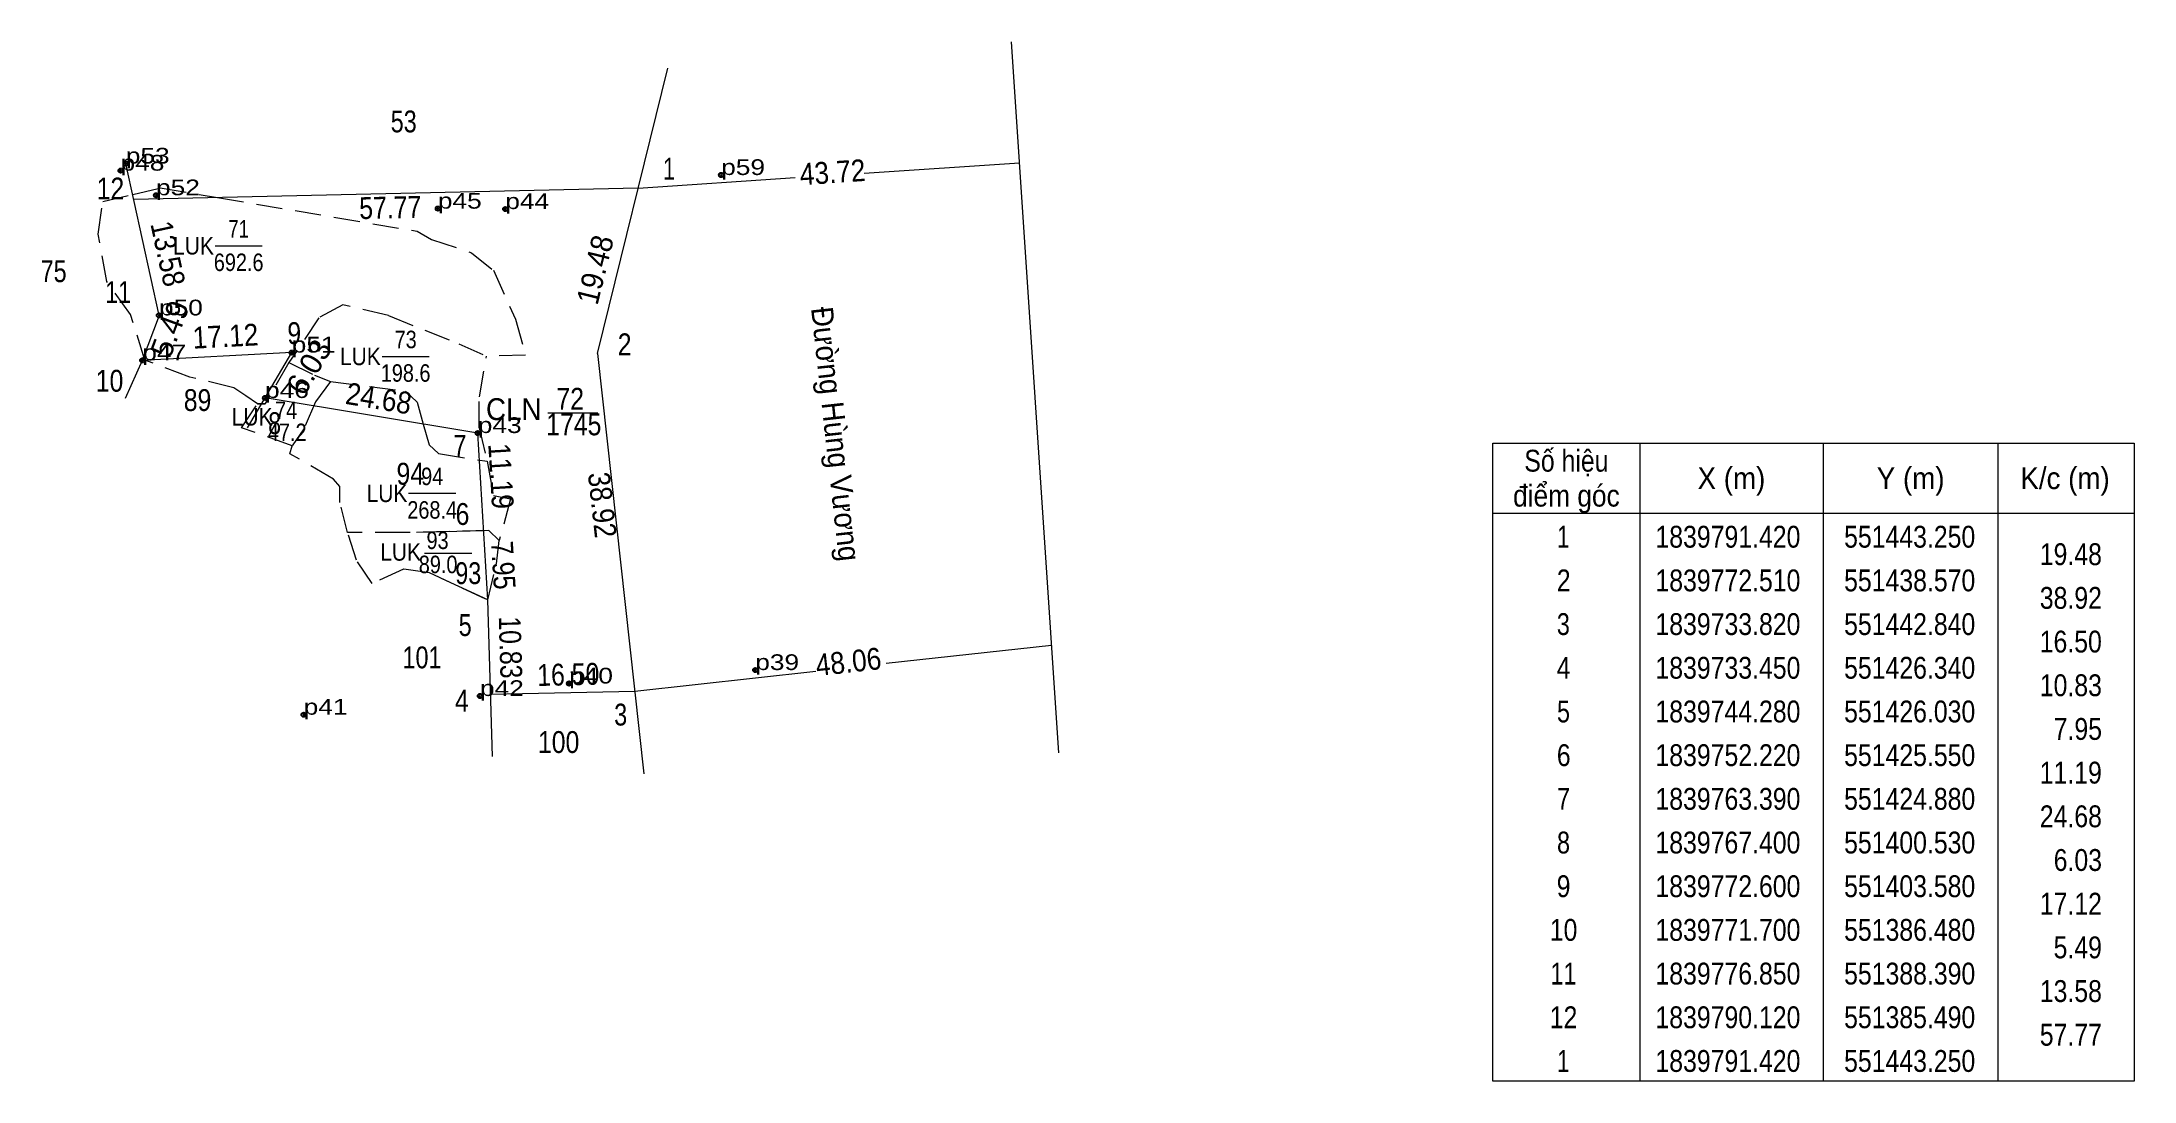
# Model space of a CAD drawing. Header units: metres. Extents: x 550018 to 551614, y 1839052 to 1839808.
# Drawn here: x 551375 to 551614.5, y 1839689.2 to 1839808.2 of the extents above; entities that cross this region are included whole.
import ezdxf
from ezdxf.enums import TextEntityAlignment as Align

# ---------------------------------------------------------------- set-up
doc = ezdxf.new("R2010")
doc.units = ezdxf.units.M
doc.header["$PDMODE"] = 32
doc.header["$PDSIZE"] = 0.5
doc.linetypes.add('DOTTED', pattern=[1.5, 0.3, -1.2])
doc.linetypes.add('MEDIUM_DASHED', pattern=[4.5, 3, -1.5])
for name, color, linetype, lineweight in [('1', 7, 'DOTTED', 13), ('10', 7, 'MEDIUM_DASHED', 13), ('13', 7, 'Continuous', 13), ('2', 7, 'Continuous', 13), ('63', 7, 'Continuous', 13)]:
    doc.layers.add(name, color=color, linetype=linetype, lineweight=lineweight)
for name, color, linetype in [('12', 7, 'Continuous'), ('4', 7, 'Continuous'), ('7', 7, 'Continuous')]:
    doc.layers.add(name, color=color, linetype=linetype)

msp = doc.modelspace()

# ---------------------------------------------------------------- texts
at = {"layer": '1'}
for s, width, p in [('53', 0.8, (551416.4, 1839797.8)), ('75', 0.8, (551376.33, 1839780.66)), ('89', 0.85, (551392.805, 1839765.91)), ('CLN', 0.95, (551428.995, 1839764.87)), ('72', 0.85, (551435.46, 1839766.06)), ('1745', 0.85, (551435.87, 1839763.13)), ('94', 0.85, (551417.155, 1839757.48)), ('93', 0.8, (551423.79, 1839746.1)), ('101', 0.8, (551418.495, 1839736.46)), ('100', 0.85, (551434.135, 1839726.77))]:
    msp.add_text(s, height=2.5, dxfattribs=dict(at, width=width)).set_placement(p, align=Align.CENTER)
at = {"layer": '12', "width": 1.25}
for s, p in [('p53', (551384.59, 1839794.23)), ('p48', (551383.99, 1839793.42)), ('p59', (551452.74, 1839792.92)), ('p52', (551388.05, 1839790.6)), ('p45', (551420.31, 1839789.07)), ('p44', (551428.03, 1839789.02)), ('p50', (551388.39, 1839776.85)), ('p51', (551403.58, 1839772.6)), ('p47', (551386.48, 1839771.7)), ('p46', (551400.53, 1839767.4)), ('p43', (551424.88, 1839763.39)), ('p40', (551435.33, 1839734.72)), ('p39', (551456.64, 1839736.26)), ('p42', (551425.13, 1839733.29)), ('p41', (551404.95, 1839731.15))]:
    msp.add_text(s, height=1.8, dxfattribs=at).set_placement(p)
at = {"layer": '13'}
for s, width, p in [('71', 0.8, (551397.51, 1839785.76)), ('73', 0.85, (551416.625, 1839773.1)), ('74', 0.85, (551402.935, 1839764.99)), ('94', 0.85, (551419.665, 1839757.43)), ('93', 0.85, (551420.275, 1839750.11))]:
    msp.add_text(s, height=2, dxfattribs=dict(at, width=width)).set_placement(p, align=Align.CENTER)
at = {"layer": '2', "width": 0.9}
for p in [(551394.68, 1839783.82), (551413.78, 1839771.16), (551401.39, 1839764.25), (551416.83, 1839755.49), (551418.39, 1839748.78)]:
    msp.add_text('LUK', height=2, dxfattribs=at).set_placement(p, align=Align.RIGHT)
at = {"layer": '4', "width": 0.85}
for s, p in [('692.6', (551397.51, 1839781.93)), ('198.6', (551416.62, 1839769.26)), ('47.2', (551403.07, 1839762.47)), ('268.4', (551419.66, 1839753.59)), ('89.0', (551420.34, 1839747.35))]:
    msp.add_text(s, height=2, dxfattribs=at).set_placement(p, align=Align.CENTER)
at = {"layer": '63'}
for s, width, p in [(' 1', 0.75, (551447.48, 1839792.4)), (' 12', 0.85, (551384.41, 1839790.12)), (' 11', 0.8, (551385.19, 1839778.26)), (' 9', 0.85, (551404.66, 1839773.57)), (' 2', 0.85, (551442.48, 1839772.29)), (' 10', 0.85, (551384.31, 1839768.12)), (' 8', 0.8, (551402.37, 1839763.27)), (' 7', 0.8, (551423.58, 1839760.68)), (' 6', 0.85, (551423.92, 1839752.87)), ('19.48', 0.85, (551610.79, 1839748.27)), ('38.92', 0.85, (551610.79, 1839743.27)), (' 5', 0.8, (551424.18, 1839740.16)), ('16.50', 0.85, (551610.78, 1839738.27)), (' 4', 0.85, (551423.85, 1839731.5)), ('10.83', 0.85, (551610.79, 1839733.27)), (' 3', 0.8, (551441.98, 1839729.91)), ('7.95', 0.85, (551610.8, 1839728.27)), ('11.19', 0.85, (551610.78, 1839723.27)), ('24.68', 0.85, (551610.79, 1839718.27)), ('6.03', 0.85, (551610.8, 1839713.27)), ('17.12', 0.85, (551610.79, 1839708.27)), ('5.49', 0.85, (551610.79, 1839703.27)), ('13.58', 0.85, (551610.79, 1839698.27)), ('57.77', 0.85, (551610.79, 1839693.27))]:
    msp.add_text(s, height=2.5, dxfattribs=dict(at, width=width)).set_placement(p, align=Align.RIGHT)
for s, rotation, width, p in [('43.72', 3.817, 0.9, (551465.577, 1839791.997)), ('57.77', 1.289, 0.85, (551414.892, 1839787.951)), ('13.58', 282.327, 0.9, (551388.195, 1839783.647)), ('19.48', 76.099, 0.95, (551439.527, 1839781.785)), ('Đường Hùng Vương', 276.295, 0.95, (551464.625, 1839763.147)), ('17.12', 3.013, 0.9, (551396.064, 1839773.234)), ('24.68', 350.648, 0.9, (551413.342, 1839766.124)), ('11.19', 273.433, 0.9, (551426.301, 1839758.38)), ('38.92', 276.298, 0.9, (551437.893, 1839755.027)), ('7.95', 273.46, 0.85, (551426.562, 1839748.18)), ('10.83', 271.64, 0.85, (551427.383, 1839738.821)), ('48.06', 6.307, 0.9, (551467.443, 1839735.974)), ('16.50', 1.285, 0.85, (551435.267, 1839734.512))]:
    msp.add_text(s, height=2.5, rotation=rotation, dxfattribs=dict(at, width=width)).set_placement(p, align=Align.CENTER)
for s, rotation, p in [('5.49', 69.652, (551390.793, 1839774.875)), ('6.03', 59.607, (551406.644, 1839770.308))]:
    msp.add_text(s, height=2.5, rotation=rotation, dxfattribs=at).set_placement(p, align=Align.CENTER)
for s, width, p in [('Số hiệu', 0.85, (551549.49, 1839758.97)), ('điểm góc', 0.9, (551549.49, 1839754.97)), ('X (m)', 0.95, (551568.38, 1839756.97)), ('Y (m)', 0.95, (551588.895, 1839756.97)), ('K/c (m)', 0.95, (551606.57, 1839756.97)), (' 1', 0.75, (551548.775, 1839750.27)), ('1839791.420', 0.85, (551567.98, 1839750.27)), ('551443.250', 0.85, (551588.785, 1839750.27)), (' 2', 0.85, (551548.79, 1839745.27)), ('1839772.510', 0.85, (551567.98, 1839745.27)), ('551438.570', 0.85, (551588.785, 1839745.27)), (' 3', 0.8, (551548.77, 1839740.27)), ('1839733.820', 0.85, (551567.98, 1839740.27)), ('551442.840', 0.85, (551588.785, 1839740.27)), (' 4', 0.85, (551548.775, 1839735.27)), ('1839733.450', 0.85, (551567.98, 1839735.27)), ('551426.340', 0.85, (551588.785, 1839735.27)), (' 5', 0.8, (551548.79, 1839730.27)), ('1839744.280', 0.85, (551567.98, 1839730.27)), ('551426.030', 0.85, (551588.785, 1839730.27)), (' 6', 0.85, (551548.79, 1839725.27)), ('1839752.220', 0.85, (551567.98, 1839725.27)), ('551425.550', 0.85, (551588.785, 1839725.27)), (' 7', 0.8, (551548.79, 1839720.27)), ('1839763.390', 0.85, (551567.98, 1839720.27)), ('551424.880', 0.85, (551588.785, 1839720.27)), (' 8', 0.8, (551548.79, 1839715.27)), ('1839767.400', 0.85, (551567.98, 1839715.27)), ('551400.530', 0.85, (551588.785, 1839715.27)), (' 9', 0.85, (551548.775, 1839710.27)), ('1839772.600', 0.85, (551567.98, 1839710.27)), ('551403.580', 0.85, (551588.785, 1839710.27)), (' 10', 0.85, (551548.775, 1839705.27)), ('1839771.700', 0.85, (551567.98, 1839705.27)), ('551386.480', 0.85, (551588.785, 1839705.27)), (' 11', 0.8, (551548.775, 1839700.27)), ('1839776.850', 0.85, (551567.98, 1839700.27)), ('551388.390', 0.85, (551588.785, 1839700.27)), (' 12', 0.85, (551548.77, 1839695.27)), ('1839790.120', 0.85, (551567.98, 1839695.27)), ('551385.490', 0.85, (551588.785, 1839695.27)), (' 1', 0.75, (551548.775, 1839690.27)), ('1839791.420', 0.85, (551567.98, 1839690.27)), ('551443.250', 0.85, (551588.785, 1839690.27))]:
    msp.add_text(s, height=2.5, dxfattribs=dict(at, width=width)).set_placement(p, align=Align.CENTER)

# ---------------------------------------------------------------- linework, layer by layer
at = {"layer": '10'}
msp.add_line((551425.03, 1839764), (551425.94, 1839760.16), dxfattribs=at)
for points in [[(551414.65, 1839776.83), (551409.43, 1839778.06), (551406.69, 1839776.59), (551403.27, 1839771.46), (551400.9, 1839767.34), (551400.56, 1839766.74), (551399.68, 1839766.73), (551398.32, 1839767.66), (551396.97, 1839768.58), (551391.92, 1839769.8), (551386.77, 1839771.72), (551385.14, 1839776.97), (551382.4, 1839780.72), (551381.43, 1839786.15), (551381.96, 1839789.87), (551385.38, 1839790.69), (551388.54, 1839791.44)], [(551388.54, 1839791.44), (551395.1, 1839790.34), (551417.96, 1839786.49), (551419.57, 1839785.54), (551424.17, 1839784.03), (551426.68, 1839782.01), (551429.19, 1839776.43), (551430.34, 1839772.31), (551425.87, 1839772.2)], [(551414.65, 1839776.83), (551422.7, 1839773.6), (551425.87, 1839772.2)], [(551425.03, 1839764), (551425.06, 1839767.53), (551425.87, 1839772.2)], [(551403.27, 1839771.46), (551406.19, 1839770.01), (551408.01, 1839769.28)], [(551408.01, 1839769.28), (551406.31, 1839766.96), (551404.95, 1839763.86), (551403.63, 1839761.94), (551397.85, 1839764), (551399.68, 1839766.73), (551400.56, 1839766.74), (551400.9, 1839767.34)], [(551408.01, 1839769.28), (551416.61, 1839768.18), (551417.93, 1839766.91), (551418.63, 1839764.42), (551419.3, 1839762.02), (551420.39, 1839761.03), (551425.94, 1839760.16)], [(551409.98, 1839752.01), (551409.1, 1839755.43), (551409.09, 1839757.28), (551408.35, 1839758.12), (551403.38, 1839761.02), (551403.63, 1839761.94)], [(551425.94, 1839760.16), (551426.68, 1839756.24), (551428.64, 1839755.84), (551427.33, 1839751.07)], [(551427.33, 1839751.07), (551426.13, 1839752.23), (551416.13, 1839752), (551409.98, 1839752.01)], [(551425.81, 1839744.38), (551419.37, 1839747.38), (551416.37, 1839747.81), (551412.8, 1839746.16), (551410.98, 1839748.85), (551409.98, 1839752.01)], [(551426.03, 1839744.28), (551427.03, 1839748.43), (551427.33, 1839751.07)]]:
    msp.add_lwpolyline(points, dxfattribs=at)
at = {"layer": '13'}
for p, q in [((551394.81, 1839784.83), (551400.21, 1839784.83)), ((551413.92, 1839772.16), (551419.32, 1839772.16)), ((551416.96, 1839756.49), (551422.36, 1839756.49)), ((551418.78, 1839749.65), (551424.18, 1839749.65))]:
    msp.add_line(p, q, dxfattribs=at)
at = {"layer": '2'}
for p, q in [((551485.95, 1839808.16), (551491.36, 1839726.79)), ((551438.57, 1839772.51), (551446.64, 1839805.13)), ((551388.39, 1839776.85), (551384.59, 1839794.23)), ((551443.25, 1839791.42), (551385.49, 1839790.12)), ((551388.39, 1839776.85), (551386.48, 1839771.7)), ((551438.57, 1839772.51), (551443.88, 1839724.4)), ((551424.88, 1839763.39), (551400.53, 1839767.4)), ((551490.54, 1839739.09), (551471.63, 1839737)), ((551463.58, 1839736.11), (551442.84, 1839733.82)), ((551442.84, 1839733.82), (551426.34, 1839733.45))]:
    msp.add_line(p, q, dxfattribs=at)
for points in [[(551398.52, 1839763.99), (551403.58, 1839772.6), (551386.48, 1839771.7)], [(551426.55, 1839726.35), (551426.03, 1839744.28), (551424.88, 1839763.39)]]:
    msp.add_lwpolyline(points, dxfattribs=at)
at = {"layer": '63'}
for p, q in [((551469.09, 1839793.14), (551486.87, 1839794.33)), ((551443.25, 1839791.42), (551461.2, 1839792.62)), ((551386.48, 1839771.7), (551384.53, 1839767.33)), ((551432.89, 1839765.7), (551438.64, 1839765.7)), ((551557.88, 1839762.21), (551557.88, 1839689.21)), ((551578.88, 1839762.21), (551578.88, 1839689.21)), ((551598.88, 1839762.21), (551598.88, 1839689.21)), ((551541.08, 1839754.21), (551614.48, 1839754.21)), ((551417.88, 1839752.05), (551425.55, 1839752.22)), ((551426.03, 1839744.28), (551420.81, 1839746.71))]:
    msp.add_line(p, q, dxfattribs=at)
msp.add_lwpolyline([(551541.08, 1839762.21), (551614.48, 1839762.21), (551614.48, 1839689.21), (551541.08, 1839689.21)], close=True, dxfattribs=at)
at = {"layer": '7'}
for p in [(551383.99, 1839793.43), (551384.59, 1839794.23), (551452.74, 1839792.92), (551388.05, 1839790.6), (551420.31, 1839789.07), (551428.03, 1839789.02), (551388.39, 1839776.85), (551386.48, 1839771.7), (551403.58, 1839772.6), (551400.53, 1839767.4), (551424.88, 1839763.39), (551456.64, 1839736.26), (551425.13, 1839733.29), (551435.33, 1839734.72), (551404.95, 1839731.15)]:
    msp.add_point(p, dxfattribs=at)

msp.set_redraw_order([(e.dxf.handle, doc.entitydb.next_handle()) for e in msp.query("TEXT MTEXT ATTDEF DIMENSION ARC_DIMENSION")])  # texts and dimensions are drawn at this point

doc.saveas('drawing.dxf')
